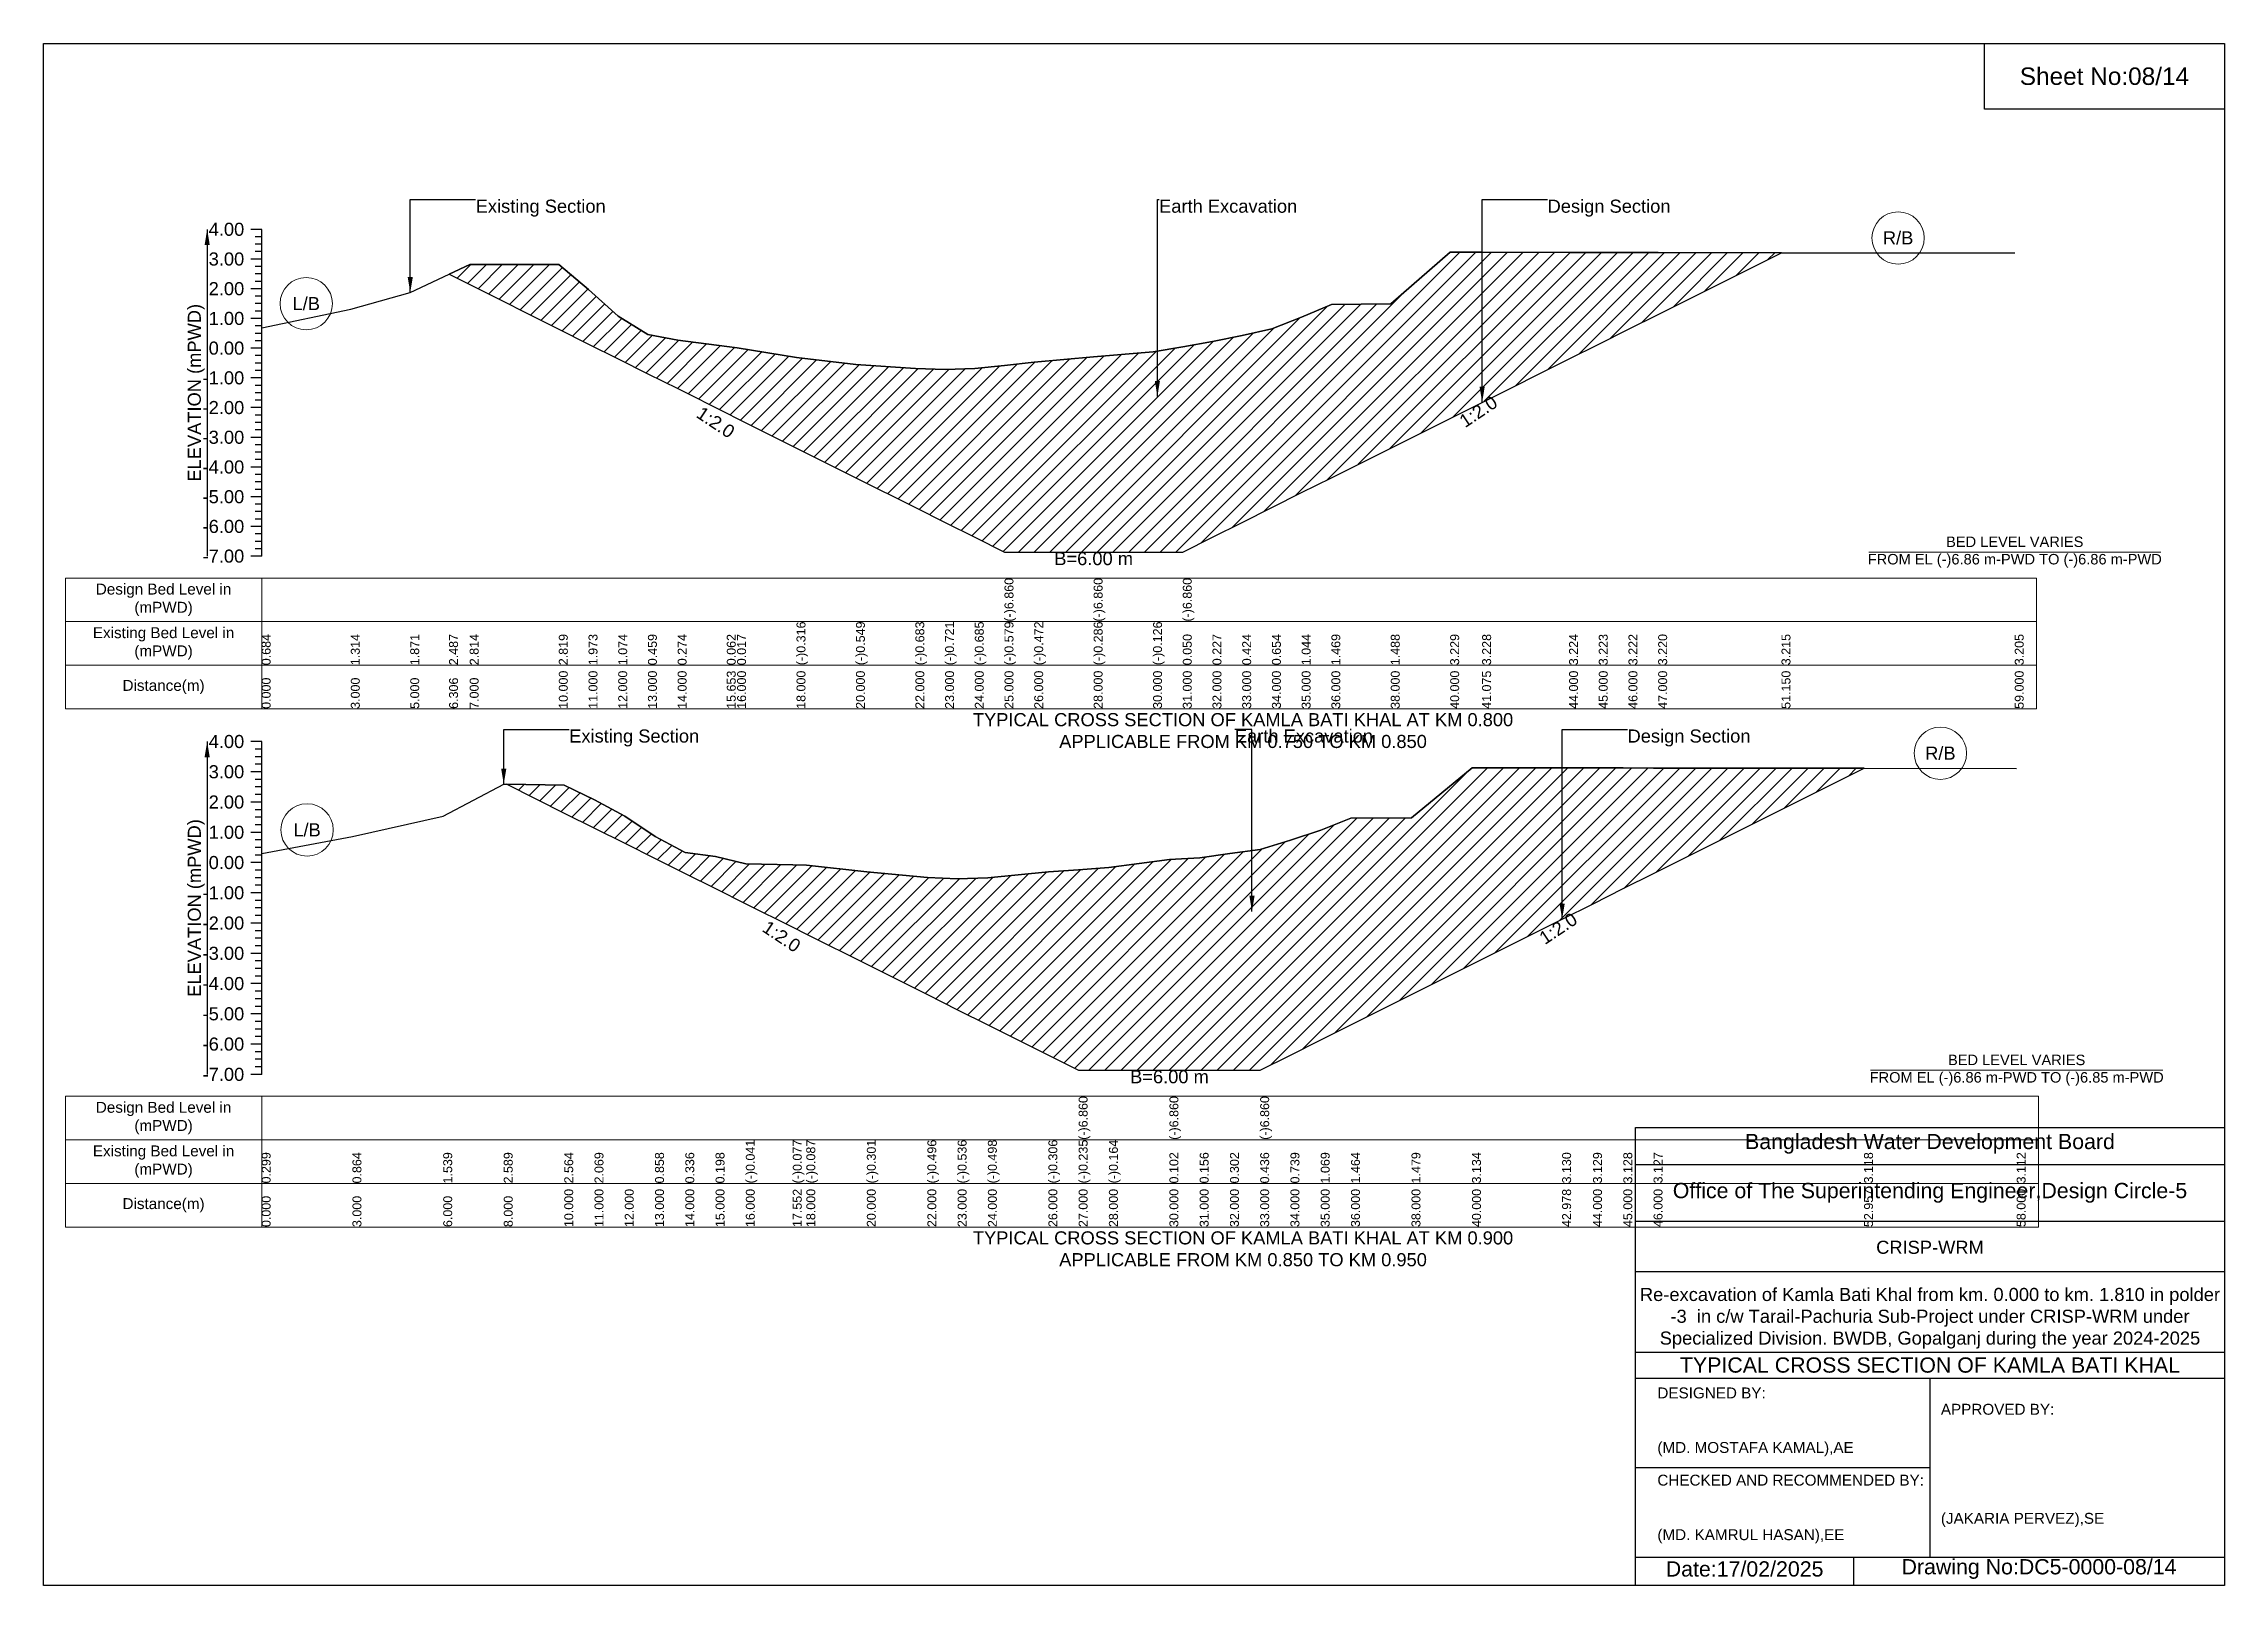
# Model space of a CAD drawing. Header units: inches. Extents: x 91000 to 238000, y -5656 to 51.
# Drawn here: x 170000 to 178000, y -5656 to 0 of the extents above; entities that cross this region are included whole.
import ezdxf

# ---------------------------------------------------------------- set-up
doc = ezdxf.new("R2010")
doc.units = ezdxf.units.IN
doc.header["$LTSCALE"] = 7
doc.header["$MEASUREMENT"] = 0
for name, color, linetype, lineweight in [('Cross section Data Border', 7, 'Continuous', 9), ('Cross Section Labels', 7, 'Continuous', 9), ('Existing_Bed_Level for Xsection', 7, 'Continuous', 25)]:
    doc.layers.add(name, color=color, linetype=linetype, lineweight=lineweight)
doc.styles.get("Standard").update_dxf_attribs({"font": 'arial.ttf'})
doc.dimstyles.get("Standard").update_dxf_attribs({"dimtxt": 0.18, "dimasz": 0.18, "dimexe": 0.18, "dimexo": 0.0625, "dimgap": 0.09, "dimtad": 0, "dimtih": 1, "dimtoh": 1, "dimdec": 4, "dimzin": 0, "dimdsep": 46, "dimtxsty": 'Standard', "dimcen": 0.09, "dimadec": 0, "dimazin": 0, "dimtfac": 1, "dimtdec": 4, "dimtofl": 0, "dimtmove": 0, "dimatfit": 3, "dimfxl": 1, "dimtolj": 1, "dimtzin": 0, "dimarcsym": 0})

msp = doc.modelspace()

# ---------------------------------------------------------------- texts
at = {"attachment_point": 5}
for s, insert, char_height in [('Sheet No:08/14', (177560, -120), 64), ('Bangladesh Water Development Board', (176920, -4036), 56), ('Office of The Superintending Engineer,Design Circle-5', (176920, -4216), 56)]:
    msp.add_mtext(s, dxfattribs=dict(at, insert=insert, char_height=char_height))
for s, insert, char_height, width, attachment_point in [('CRISP-WRM', (176920, -4416), 48, 2240, 5), ('Re-excavation of Kamla Bati Khal from km. 0.000 to km. 1.810 in polder -3  in c/w Tarail-Pachuria Sub-Project under CRISP-WRM under Specialized Division. BWDB, Gopalganj during the year 2024-2025', (176920, -4676), 48, 2160, 5), ('TYPICAL CROSS SECTION OF KAMLA BATI KHAL', (176920, -4848), 56, 2240, 5), ('DESIGNED BY:^J^J^J(MD. MOSTAFA KAMAL),AE', (175920, -5056), 40, 1120, 4), ('APPROVED BY:^J^J^J^J^J^J(JAKARIA PERVEZ),SE', (176960, -5216), 40, 1120, 4), ('CHECKED AND RECOMMENDED BY:^J^J^J(MD. KAMRUL HASAN),EE', (175920, -5376), 40, 1120, 4), ('Date:17/02/2025', (176240, -5596), 56, 1120, 5), ('Drawing No:DC5-0000-08/14', (177320, -5596), 56, 1760, 5)]:
    msp.add_mtext(s, dxfattribs=dict(insert=insert, char_height=char_height, width=width, attachment_point=attachment_point))
at = {"layer": 'Cross section Data Border', "char_height": 40, "width": 640, "attachment_point": 5}
for s, insert in [('Design Bed Level in (mPWD)', (170440, -2040.4)), ('Existing Bed Level in (mPWD)', (170440, -2200.4)), ('Distance(m)', (170440, -2360.4)), ('Design Bed Level in (mPWD)', (170440, -3941.5)), ('Existing Bed Level in (mPWD)', (170440, -4101.5)), ('Distance(m)', (170440, -4261.5))]:
    msp.add_mtext(s, dxfattribs=dict(at, insert=insert))
at = {"layer": 'Cross Section Labels'}
for s, insert, char_height, attachment_point in [('Existing Section', (171585, -572.4), 48, 1), ('Earth Excavation', (174092, -572.4), 48, 1), ('Design Section', (175517.2, -572.4), 48, 1), ('R/B', (176803.2, -713), 48, 5), ('L/B', (170963.5, -954), 48, 5), ('BED LEVEL VARIES ^JFROM EL (-)6.86 m-PWD TO (-)6.86 m-PWD', (177231, -1865.2), 38.4, 5), ('B=6.00 m', (173852, -1865.2), 48, 2), ('TYPICAL CROSS SECTION OF KAMLA BATI KHAL AT KM 0.800^JAPPLICABLE FROM KM 0.750 TO KM 0.850', (174400, -2520.4), 48, 5), ('Existing Section', (171928, -2516.1), 48, 1), ('Earth Excavation', (174370, -2516.1), 48, 1), ('Design Section', (175810.6, -2516.1), 48, 1), ('R/B', (176958.1, -2603.2), 48, 5), ('L/B', (170966.5, -2884.5), 48, 5), ('BED LEVEL VARIES ^JFROM EL (-)6.86 m-PWD TO (-)6.85 m-PWD', (177238, -3766), 38.4, 5), ('B=6.00 m', (174130, -3766), 48, 2), ('TYPICAL CROSS SECTION OF KAMLA BATI KHAL AT KM 0.900^JAPPLICABLE FROM KM 0.850 TO KM 0.950', (174400, -4421.5), 48, 5)]:
    msp.add_mtext(s, dxfattribs=dict(at, insert=insert, char_height=char_height, attachment_point=attachment_point))
at = {"layer": 'Cross Section Labels', "char_height": 48, "attachment_point": 2}
for insert, rotation in [((172478.9, -1369.4), 326.30993), ((175249.9, -1329.7), 33.69007), ((175542.8, -3226), 33.69007), ((172720.6, -3255.5), 326.30993)]:
    msp.add_mtext('1:2.0', dxfattribs=dict(at, insert=insert, rotation=rotation))
at = {"layer": 'Existing_Bed_Level for Xsection', "char_height": 48, "attachment_point": 6}
for s, insert in [('4.00', (170736, -681.4)), ('3.00', (170736, -790.4)), ('2.00', (170736, -899.4)), ('1.00', (170736, -1008.4)), ('0.00', (170736, -1117.4)), ('-1.00', (170736, -1226.4)), ('-2.00', (170736, -1335.4)), ('-3.00', (170736, -1444.4)), ('-4.00', (170736, -1553.4)), ('-5.00', (170736, -1662.4)), ('-6.00', (170736, -1771.4)), ('-7.00', (170736, -1880.4)), ('4.00', (170736, -2560.5)), ('3.00', (170736, -2671.5)), ('2.00', (170736, -2782.5)), ('1.00', (170736, -2893.5)), ('0.00', (170736, -3004.5)), ('-1.00', (170736, -3115.5)), ('-2.00', (170736, -3226.5)), ('-3.00', (170736, -3337.5)), ('-4.00', (170736, -3448.5)), ('-5.00', (170736, -3559.5)), ('-6.00', (170736, -3670.5)), ('-7.00', (170736, -3781.5))]:
    msp.add_mtext(s, dxfattribs=dict(at, insert=insert))
at = {"layer": 'Existing_Bed_Level for Xsection', "rotation": 90}
for s, insert, char_height, attachment_point in [('ELEVATION (mPWD)', (170560, -1280.9), 48, 5), ('(-)6.860', (173525, -2120.4), 32.8, 1), ('(-)6.860', (173852, -2120.4), 32.8, 1), ('(-)6.860', (174179, -2120.4), 32.8, 1), ('(-)0.316', (172762, -2280.4), 32.8, 1), ('(-)0.549', (172980, -2280.4), 32.8, 1), ('(-)0.683', (173198, -2280.4), 32.8, 1), ('(-)0.721', (173307, -2280.4), 32.8, 1), ('(-)0.685', (173416, -2280.4), 32.8, 1), ('(-)0.579', (173525, -2280.4), 32.8, 1), ('(-)0.472', (173634, -2280.4), 32.8, 1), ('(-)0.286', (173852, -2280.4), 32.8, 1), ('(-)0.126', (174070, -2280.4), 32.8, 1), ('0.684', (170800, -2280.4), 32.8, 1), ('1.314', (171127, -2280.4), 32.8, 1), ('1.871', (171345, -2280.4), 32.8, 1), ('2.487', (171487.4, -2280.4), 32.8, 1), ('2.814', (171563, -2280.4), 32.8, 1), ('2.819', (171890, -2280.4), 32.8, 1), ('1.973', (171999, -2280.4), 32.8, 1), ('1.074', (172108, -2280.4), 32.8, 1), ('0.459', (172217, -2280.4), 32.8, 1), ('0.274', (172326, -2280.4), 32.8, 1), ('0.062', (172506.2, -2280.4), 32.8, 1), ('0.017', (172544, -2280.4), 32.8, 1), ('0.050', (174179, -2280.4), 32.8, 1), ('0.227', (174288, -2280.4), 32.8, 1), ('0.424', (174397, -2280.4), 32.8, 1), ('0.654', (174506, -2280.4), 32.8, 1), ('1.044', (174615, -2280.4), 32.8, 1), ('1.469', (174724, -2280.4), 32.8, 1), ('1.488', (174942, -2280.4), 32.8, 1), ('3.229', (175160, -2280.4), 32.8, 1), ('3.228', (175277.2, -2280.4), 32.8, 1), ('3.224', (175596, -2280.4), 32.8, 1), ('3.223', (175705, -2280.4), 32.8, 1), ('3.222', (175814, -2280.4), 32.8, 1), ('3.220', (175923, -2280.4), 32.8, 1), ('3.215', (176375.4, -2280.4), 32.8, 1), ('3.205', (177231, -2280.4), 32.8, 1), ('10.000', (171890, -2440.4), 32.8, 1), ('11.000', (171999, -2440.4), 32.8, 1), ('12.000', (172108, -2440.4), 32.8, 1), ('13.000', (172217, -2440.4), 32.8, 1), ('14.000', (172326, -2440.4), 32.8, 1), ('15.653', (172506.2, -2440.4), 32.8, 1), ('16.000', (172544, -2440.4), 32.8, 1), ('18.000', (172762, -2440.4), 32.8, 1), ('20.000', (172980, -2440.4), 32.8, 1), ('22.000', (173198, -2440.4), 32.8, 1), ('23.000', (173307, -2440.4), 32.8, 1), ('24.000', (173416, -2440.4), 32.8, 1), ('25.000', (173525, -2440.4), 32.8, 1), ('26.000', (173634, -2440.4), 32.8, 1), ('28.000', (173852, -2440.4), 32.8, 1), ('30.000', (174070, -2440.4), 32.8, 1), ('31.000', (174179, -2440.4), 32.8, 1), ('32.000', (174288, -2440.4), 32.8, 1), ('33.000', (174397, -2440.4), 32.8, 1), ('34.000', (174506, -2440.4), 32.8, 1), ('35.000', (174615, -2440.4), 32.8, 1), ('36.000', (174724, -2440.4), 32.8, 1), ('38.000', (174942, -2440.4), 32.8, 1), ('40.000', (175160, -2440.4), 32.8, 1), ('41.075', (175277.2, -2440.4), 32.8, 1), ('44.000', (175596, -2440.4), 32.8, 1), ('45.000', (175705, -2440.4), 32.8, 1), ('46.000', (175814, -2440.4), 32.8, 1), ('47.000', (175923, -2440.4), 32.8, 1), ('51.150', (176375.4, -2440.4), 32.8, 1), ('59.000', (177231, -2440.4), 32.8, 1), ('0.000', (170800, -2440.4), 32.8, 1), ('3.000', (171127, -2440.4), 32.8, 1), ('5.000', (171345, -2440.4), 32.8, 1), ('6.306', (171487.4, -2440.4), 32.8, 1), ('7.000', (171563, -2440.4), 32.8, 1), ('ELEVATION (mPWD)', (170560, -3171), 48, 5), ('(-)6.860', (173797, -4021.5), 32.8, 1), ('(-)6.860', (174130, -4021.5), 32.8, 1), ('(-)6.860', (174463, -4021.5), 32.8, 1), ('0.299', (170800, -4181.5), 32.8, 1), ('0.864', (171133, -4181.5), 32.8, 1), ('1.539', (171466, -4181.5), 32.8, 1), ('2.589', (171688, -4181.5), 32.8, 1), ('2.564', (171910, -4181.5), 32.8, 1), ('2.069', (172021, -4181.5), 32.8, 1), ('0.858', (172243, -4181.5), 32.8, 1), ('0.336', (172354, -4181.5), 32.8, 1), ('0.198', (172465, -4181.5), 32.8, 1), ('(-)0.041', (172576, -4181.5), 32.8, 1), ('(-)0.077', (172748.3, -4181.5), 32.8, 1), ('(-)0.087', (172798, -4181.5), 32.8, 1), ('(-)0.301', (173020, -4181.5), 32.8, 1), ('(-)0.496', (173242, -4181.5), 32.8, 1), ('(-)0.536', (173353, -4181.5), 32.8, 1), ('(-)0.498', (173464, -4181.5), 32.8, 1), ('(-)0.306', (173686, -4181.5), 32.8, 1), ('(-)0.235', (173797, -4181.5), 32.8, 1), ('(-)0.164', (173908, -4181.5), 32.8, 1), ('0.102', (174130, -4181.5), 32.8, 1), ('0.156', (174241, -4181.5), 32.8, 1), ('0.302', (174352, -4181.5), 32.8, 1), ('0.436', (174463, -4181.5), 32.8, 1), ('0.739', (174574, -4181.5), 32.8, 1), ('1.069', (174685, -4181.5), 32.8, 1), ('1.464', (174796, -4181.5), 32.8, 1), ('1.479', (175018, -4181.5), 32.8, 1), ('3.134', (175240, -4181.5), 32.8, 1), ('3.130', (175570.6, -4181.5), 32.8, 1), ('3.129', (175684, -4181.5), 32.8, 1), ('3.128', (175795, -4181.5), 32.8, 1), ('3.127', (175906, -4181.5), 32.8, 1), ('3.118', (176678.2, -4181.5), 32.8, 1), ('3.112', (177238, -4181.5), 32.8, 1), ('0.000', (170800, -4341.5), 32.8, 1), ('3.000', (171133, -4341.5), 32.8, 1), ('6.000', (171466, -4341.5), 32.8, 1), ('8.000', (171688, -4341.5), 32.8, 1), ('10.000', (171910, -4341.5), 32.8, 1), ('11.000', (172021, -4341.5), 32.8, 1), ('12.000', (172132, -4341.5), 32.8, 1), ('13.000', (172243, -4341.5), 32.8, 1), ('14.000', (172354, -4341.5), 32.8, 1), ('15.000', (172465, -4341.5), 32.8, 1), ('16.000', (172576, -4341.5), 32.8, 1), ('17.552', (172748.3, -4341.5), 32.8, 1), ('18.000', (172798, -4341.5), 32.8, 1), ('20.000', (173020, -4341.5), 32.8, 1), ('22.000', (173242, -4341.5), 32.8, 1), ('23.000', (173353, -4341.5), 32.8, 1), ('24.000', (173464, -4341.5), 32.8, 1), ('26.000', (173686, -4341.5), 32.8, 1), ('27.000', (173797, -4341.5), 32.8, 1), ('28.000', (173908, -4341.5), 32.8, 1), ('30.000', (174130, -4341.5), 32.8, 1), ('31.000', (174241, -4341.5), 32.8, 1), ('32.000', (174352, -4341.5), 32.8, 1), ('33.000', (174463, -4341.5), 32.8, 1), ('34.000', (174574, -4341.5), 32.8, 1), ('35.000', (174685, -4341.5), 32.8, 1), ('36.000', (174796, -4341.5), 32.8, 1), ('38.000', (175018, -4341.5), 32.8, 1), ('40.000', (175240, -4341.5), 32.8, 1), ('42.978', (175570.6, -4341.5), 32.8, 1), ('44.000', (175684, -4341.5), 32.8, 1), ('45.000', (175795, -4341.5), 32.8, 1), ('46.000', (175906, -4341.5), 32.8, 1), ('52.957', (176678.2, -4341.5), 32.8, 1), ('58.000', (177238, -4341.5), 32.8, 1)]:
    msp.add_mtext(s, dxfattribs=dict(at, insert=insert, char_height=char_height, attachment_point=attachment_point))

# ---------------------------------------------------------------- hatches: boundary and pattern name
at = {"layer": 'Existing_Bed_Level for Xsection'}
h = msp.add_hatch(dxfattribs=at)
h.set_pattern_fill('ANSI31', color=256, scale=327, style=0)
h.paths.add_polyline_path([(171487.4, -846.3), (171563, -884.2), (171890, -1047.7), (171999, -1102.2), (172108, -1156.7), (172217, -1211.2), (172326, -1265.7), (172506.2, -1355.7), (172544, -1374.7), (172762, -1483.7), (172980, -1592.7), (173198, -1701.7), (173307, -1756.2), (173416, -1810.7), (173525, -1865.2), (173634, -1865.2), (173852, -1865.2), (174070, -1865.2), (174179, -1865.2), (174288, -1810.7), (174397, -1756.2), (174506, -1701.7), (174615, -1647.2), (174724, -1592.7), (174942, -1483.7), (175160, -1374.7), (175277.2, -1316.1), (175596, -1156.7), (175705, -1102.2), (175814, -1047.7), (175923, -993.2), (176375.4, -767), (175923, -766.4), (175814, -766.3), (175705, -766.1), (175596, -766), (175277.2, -765.6), (175160, -765.5), (174942, -955.2), (174724, -957.3), (174615, -1003.6), (174506, -1046.1), (174397, -1071.2), (174288, -1092.7), (174179, -1111.9), (174070, -1131.1), (173852, -1148.6), (173634, -1168.9), (173525, -1180.5), (173416, -1192.1), (173307, -1196), (173198, -1191.9), (172980, -1177.3), (172762, -1151.9), (172544, -1115.6), (172506.2, -1110.7), (172326, -1087.5), (172217, -1067.4), (172108, -1000.3), (171999, -902.4), (171890, -810.1), (171563, -810.7)])
h = msp.add_hatch(dxfattribs=at)
h.set_pattern_fill('ANSI31', color=256, scale=333, style=0)
h.paths.add_polyline_path([(171699.6, -2717.3), (171910, -2822.5), (172021, -2878), (172132, -2933.5), (172243, -2989), (172354, -3044.5), (172465, -3100), (172576, -3155.5), (172748.3, -3241.6), (172798, -3266.5), (173020, -3377.5), (173242, -3488.5), (173353, -3544), (173464, -3599.5), (173686, -3710.5), (173797, -3766), (173908, -3766), (174130, -3766), (174241, -3766), (174352, -3766), (174463, -3766), (174574, -3710.5), (174685, -3655), (174796, -3599.5), (175018, -3488.5), (175240, -3377.5), (175570.6, -3212.2), (175684, -3155.5), (175795, -3100), (175906, -3044.5), (176678.2, -2658.4), (175906, -2657.5), (175795, -2657.3), (175684, -2657.2), (175570.6, -2657), (175240, -2656.7), (175018, -2840.3), (174796, -2842), (174685, -2885.8), (174574, -2922.5), (174463, -2956.1), (174352, -2971), (174241, -2987.2), (174130, -2993.2), (173908, -3022.7), (173797, -3030.6), (173686, -3038.5), (173464, -3059.8), (173353, -3064), (173242, -3059.6), (173020, -3037.9), (172798, -3014.2), (172748.3, -3013), (172576, -3009.1), (172465, -2982.5), (172354, -2967.2), (172243, -2909.3), (172132, -2833.7), (172021, -2774.8), (171910, -2719.9)])

# ---------------------------------------------------------------- linework, layer by layer
for points in [[(170000, 0), (178000, 0), (178000, -5656), (170000, -5656)], [(177120, 0), (178000, 0), (178000, -240), (177120, -240)]]:
    msp.add_lwpolyline(points, close=True)
for points in [[(175840, -5656), (175840, -3976), (178000, -3976)], [(175840, -4112), (178000, -4112)], [(175840, -4320), (178000, -4320)], [(175840, -4504), (178000, -4504)], [(175840, -4800), (178000, -4800)], [(175840, -4896), (178000, -4896)], [(176920, -4896), (176920, -5552)], [(175840, -5224), (176920, -5224)], [(175840, -5552), (178000, -5552)], [(176640, -5552), (176640, -5656)]]:
    msp.add_lwpolyline(points)
at = {"layer": 'Cross section Data Border'}
for points in [[(170080, -1960.4), (177311, -1960.4), (177311, -2440.4), (170080, -2440.4)], [(170080, -3861.5), (177318, -3861.5), (177318, -4341.5), (170080, -4341.5)]]:
    msp.add_lwpolyline(points, close=True, dxfattribs=at)
for points in [[(170800, -1960.4), (170800, -2440.4)], [(170080, -2120.4), (177311, -2120.4)], [(170080, -2280.4), (177311, -2280.4)], [(170800, -3861.5), (170800, -4341.5)], [(170080, -4021.5), (177318, -4021.5)], [(170080, -4181.5), (177318, -4181.5)]]:
    msp.add_lwpolyline(points, dxfattribs=at)
at = {"layer": 'Cross Section Labels'}
for points in [[(176695.2, -1865.2), (177766.8, -1865.2)], [(176702.2, -3766), (177773.8, -3766)]]:
    msp.add_lwpolyline(points, dxfattribs=at)
for centre in [(176803.2, -713), (170963.5, -954), (176958.1, -2603.2), (170966.5, -2884.5)]:
    msp.add_circle(centre, 96, dxfattribs=at)
at = {"layer": 'Existing_Bed_Level for Xsection'}
for points in [[(170800, -681.4), (170760, -681.4)], [(170800, -708.7), (170776, -708.7)], [(170800, -1880.4), (170800, -1771.4), (170800, -1662.4), (170800, -1553.4), (170800, -1444.4), (170800, -1335.4), (170800, -1226.4), (170800, -1117.4), (170800, -1008.4), (170800, -899.4), (170800, -790.4), (170800, -681.4)], [(170800, -790.4), (170760, -790.4)], [(170800, -735.9), (170776, -735.9)], [(170800, -763.2), (170776, -763.2)], [(170800, -1042.9), (171127, -974.2), (171345, -913.5), (171487.4, -846.3), (171563, -810.7), (171890, -810.1), (171999, -902.4), (172108, -1000.3), (172217, -1067.4), (172326, -1087.5), (172506.2, -1110.7), (172544, -1115.6), (172762, -1151.9), (172980, -1177.3), (173198, -1191.9), (173307, -1196), (173416, -1192.1), (173525, -1180.5), (173525, -1180.5), (173634, -1168.9), (173852, -1148.6), (173852, -1148.6), (174070, -1131.1), (174179, -1111.9), (174179, -1111.9), (174288, -1092.7), (174397, -1071.2), (174506, -1046.1), (174615, -1003.6), (174724, -957.3), (174942, -955.2), (175160, -765.5), (175277.2, -765.6), (175596, -766), (175705, -766.1), (175814, -766.3), (175923, -766.4), (176375.4, -767), (177231, -768)], [(170800, -817.7), (170776, -817.7)], [(170800, -844.9), (170776, -844.9)], [(170800, -872.2), (170776, -872.2)], [(170800, -899.4), (170760, -899.4)], [(170800, -926.7), (170776, -926.7)], [(170800, -953.9), (170776, -953.9)], [(170800, -1008.4), (170760, -1008.4)], [(170800, -981.2), (170776, -981.2)], [(170800, -1035.7), (170776, -1035.7)], [(170800, -1117.4), (170760, -1117.4)], [(170800, -1062.9), (170776, -1062.9)], [(170800, -1090.2), (170776, -1090.2)], [(170800, -1144.7), (170776, -1144.7)], [(170800, -1171.9), (170776, -1171.9)], [(170800, -1199.2), (170776, -1199.2)], [(170800, -1226.4), (170760, -1226.4)], [(170800, -1253.7), (170776, -1253.7)], [(170800, -1335.4), (170760, -1335.4)], [(170800, -1280.9), (170776, -1280.9)], [(170800, -1308.2), (170776, -1308.2)], [(170800, -1362.7), (170776, -1362.7)], [(170800, -1389.9), (170776, -1389.9)], [(170800, -1417.2), (170776, -1417.2)], [(170800, -1444.4), (170760, -1444.4)], [(170800, -1471.7), (170776, -1471.7)], [(170800, -1498.9), (170776, -1498.9)], [(170800, -1553.4), (170760, -1553.4)], [(170800, -1526.2), (170776, -1526.2)], [(170800, -1580.7), (170776, -1580.7)], [(170800, -1662.4), (170760, -1662.4)], [(170800, -1607.9), (170776, -1607.9)], [(170800, -1635.2), (170776, -1635.2)], [(170800, -1689.7), (170776, -1689.7)], [(170800, -1716.9), (170776, -1716.9)], [(170800, -1744.2), (170776, -1744.2)], [(170800, -1771.4), (170760, -1771.4)], [(170800, -1798.7), (170776, -1798.7)], [(170800, -1825.9), (170776, -1825.9)], [(170800, -1880.4), (170760, -1880.4)], [(170800, -1853.2), (170776, -1853.2)], [(170800, -2560.5), (170760, -2560.5)], [(170800, -2588.3), (170776, -2588.3)], [(170800, -2616), (170776, -2616)], [(170800, -3781.5), (170800, -3670.5), (170800, -3559.5), (170800, -3448.5), (170800, -3337.5), (170800, -3226.5), (170800, -3115.5), (170800, -3004.5), (170800, -2893.5), (170800, -2782.5), (170800, -2671.5), (170800, -2560.5)], [(170800, -2671.5), (170760, -2671.5)], [(170800, -2643.8), (170776, -2643.8)], [(170800, -2699.3), (170776, -2699.3)], [(170800, -2971.3), (171133, -2908.6), (171466, -2833.7), (171688, -2717.1), (171699.6, -2717.3), (171910, -2719.9), (172021, -2774.8), (172132, -2833.7), (172243, -2909.3), (172354, -2967.2), (172465, -2982.5), (172576, -3009.1), (172748.3, -3013), (172798, -3014.2), (173020, -3037.9), (173242, -3059.6), (173353, -3064), (173464, -3059.8), (173686, -3038.5), (173797, -3030.6), (173797, -3030.6), (173908, -3022.7), (174130, -2993.2), (174130, -2993.2), (174241, -2987.2), (174352, -2971), (174463, -2956.1), (174463, -2956.1), (174574, -2922.5), (174685, -2885.8), (174796, -2842), (175018, -2840.3), (175240, -2656.7), (175570.6, -2657), (175684, -2657.2), (175795, -2657.3), (175906, -2657.5), (176678.2, -2658.4), (177238, -2659)], [(170800, -2782.5), (170760, -2782.5)], [(170800, -2727), (170776, -2727)], [(170800, -2754.8), (170776, -2754.8)], [(170800, -2810.3), (170776, -2810.3)], [(170800, -2838), (170776, -2838)], [(170800, -2865.8), (170776, -2865.8)], [(170800, -2893.5), (170760, -2893.5)], [(170800, -2921.3), (170776, -2921.3)], [(170800, -2949), (170776, -2949)], [(170800, -3004.5), (170760, -3004.5)], [(170800, -2976.8), (170776, -2976.8)], [(170800, -3032.3), (170776, -3032.3)], [(170800, -3115.5), (170760, -3115.5)], [(170800, -3060), (170776, -3060)], [(170800, -3087.8), (170776, -3087.8)], [(170800, -3143.3), (170776, -3143.3)], [(170800, -3171), (170776, -3171)], [(170800, -3198.8), (170776, -3198.8)], [(170800, -3226.5), (170760, -3226.5)], [(170800, -3254.3), (170776, -3254.3)], [(170800, -3337.5), (170760, -3337.5)], [(170800, -3282), (170776, -3282)], [(170800, -3309.8), (170776, -3309.8)], [(170800, -3365.3), (170776, -3365.3)], [(170800, -3393), (170776, -3393)], [(170800, -3420.8), (170776, -3420.8)], [(170800, -3448.5), (170760, -3448.5)], [(170800, -3476.3), (170776, -3476.3)], [(170800, -3504), (170776, -3504)], [(170800, -3559.5), (170760, -3559.5)], [(170800, -3531.8), (170776, -3531.8)], [(170800, -3587.3), (170776, -3587.3)], [(170800, -3670.5), (170760, -3670.5)], [(170800, -3615), (170776, -3615)], [(170800, -3642.8), (170776, -3642.8)], [(170800, -3698.3), (170776, -3698.3)], [(170800, -3726), (170776, -3726)], [(170800, -3753.8), (170776, -3753.8)], [(170800, -3781.5), (170760, -3781.5)]]:
    msp.add_lwpolyline(points, dxfattribs=at)
for points in [[(171487.4, -846.3), (171487.4, -846.3), (171563, -884.2), (171890, -1047.7), (171999, -1102.2), (172108, -1156.7), (172217, -1211.2), (172326, -1265.7), (172506.2, -1355.7), (172544, -1374.7), (172762, -1483.7), (172980, -1592.7), (173198, -1701.7), (173307, -1756.2), (173416, -1810.7), (173525, -1865.2), (173525, -1865.2), (173634, -1865.2), (173852, -1865.2), (173852, -1865.2), (174070, -1865.2), (174179, -1865.2), (174179, -1865.2), (174288, -1810.7), (174397, -1756.2), (174506, -1701.7), (174615, -1647.2), (174724, -1592.7), (174942, -1483.7), (175160, -1374.7), (175277.2, -1316.1), (175596, -1156.7), (175705, -1102.2), (175814, -1047.7), (175923, -993.2), (176375.4, -767), (176375.4, -767), (176375.4, -767), (175923, -766.4), (175814, -766.3), (175705, -766.1), (175596, -766), (175277.2, -765.6), (175160, -765.5), (174942, -955.2), (174724, -957.3), (174615, -1003.6), (174506, -1046.1), (174397, -1071.2), (174288, -1092.7), (174179, -1111.9), (174179, -1111.9), (174070, -1131.1), (173852, -1148.6), (173852, -1148.6), (173634, -1168.9), (173525, -1180.5), (173525, -1180.5), (173416, -1192.1), (173307, -1196), (173198, -1191.9), (172980, -1177.3), (172762, -1151.9), (172544, -1115.6), (172506.2, -1110.7), (172326, -1087.5), (172217, -1067.4), (172108, -1000.3), (171999, -902.4), (171890, -810.1), (171563, -810.7), (171487.4, -846.3)], [(171699.6, -2717.3), (171699.6, -2717.3), (171910, -2822.5), (172021, -2878), (172132, -2933.5), (172243, -2989), (172354, -3044.5), (172465, -3100), (172576, -3155.5), (172748.3, -3241.6), (172798, -3266.5), (173020, -3377.5), (173242, -3488.5), (173353, -3544), (173464, -3599.5), (173686, -3710.5), (173797, -3766), (173797, -3766), (173908, -3766), (174130, -3766), (174130, -3766), (174241, -3766), (174352, -3766), (174463, -3766), (174463, -3766), (174574, -3710.5), (174685, -3655), (174796, -3599.5), (175018, -3488.5), (175240, -3377.5), (175570.6, -3212.2), (175684, -3155.5), (175795, -3100), (175906, -3044.5), (176678.2, -2658.4), (176678.2, -2658.4), (176678.2, -2658.4), (175906, -2657.5), (175795, -2657.3), (175684, -2657.2), (175570.6, -2657), (175240, -2656.7), (175018, -2840.3), (174796, -2842), (174685, -2885.8), (174574, -2922.5), (174463, -2956.1), (174463, -2956.1), (174352, -2971), (174241, -2987.2), (174130, -2993.2), (174130, -2993.2), (173908, -3022.7), (173797, -3030.6), (173797, -3030.6), (173686, -3038.5), (173464, -3059.8), (173353, -3064), (173242, -3059.6), (173020, -3037.9), (172798, -3014.2), (172748.3, -3013), (172576, -3009.1), (172465, -2982.5), (172354, -2967.2), (172243, -2909.3), (172132, -2833.7), (172021, -2774.8), (171910, -2719.9), (171699.6, -2717.3)]]:
    msp.add_lwpolyline(points, close=True, dxfattribs=at)

msp.set_redraw_order([(e.dxf.handle, doc.entitydb.next_handle()) for e in msp.query("TEXT MTEXT ATTDEF DIMENSION ARC_DIMENSION")])  # texts and dimensions are drawn at this point

# ---------------------------------------------------------------- leaders
at = {"layer": 'Cross Section Labels', "annotation_type": 0, "has_hookline": 1, "hookline_direction": 0}
for points, text_width in [([(171345, -913.5), (171345, -572.4), (171584.9, -572.4)], 467.2), ([(174085.8, -1294.9), (174085.8, -572.4), (174091.9, -572.4)], 497), ([(175277.2, -1316.1), (175277.2, -572.4), (175517.1, -572.4)], 441.2), ([(171688, -2717.1), (171688, -2516.1), (171927.9, -2516.1)], 467.2), ([(174432.8, -3183.9), (174432.8, -2516.1), (174369.9, -2516.1)], 497), ([(175570.6, -3212.2), (175570.6, -2516.1), (175810.5, -2516.1)], 441.2)]:
    msp.add_leader(points, dimstyle='Standard', override={"dimasz": 57.6}, dxfattribs=dict(at, text_width=text_width))
at = {"layer": 'Existing_Bed_Level for Xsection'}
for points in [[(170600, -681.4), (170600, -1880.4)], [(170600, -2560.5), (170600, -3781.5)]]:
    msp.add_leader(points, dimstyle='Standard', override={"dimasz": 57.6}, dxfattribs=at)

doc.saveas('drawing.dxf')
